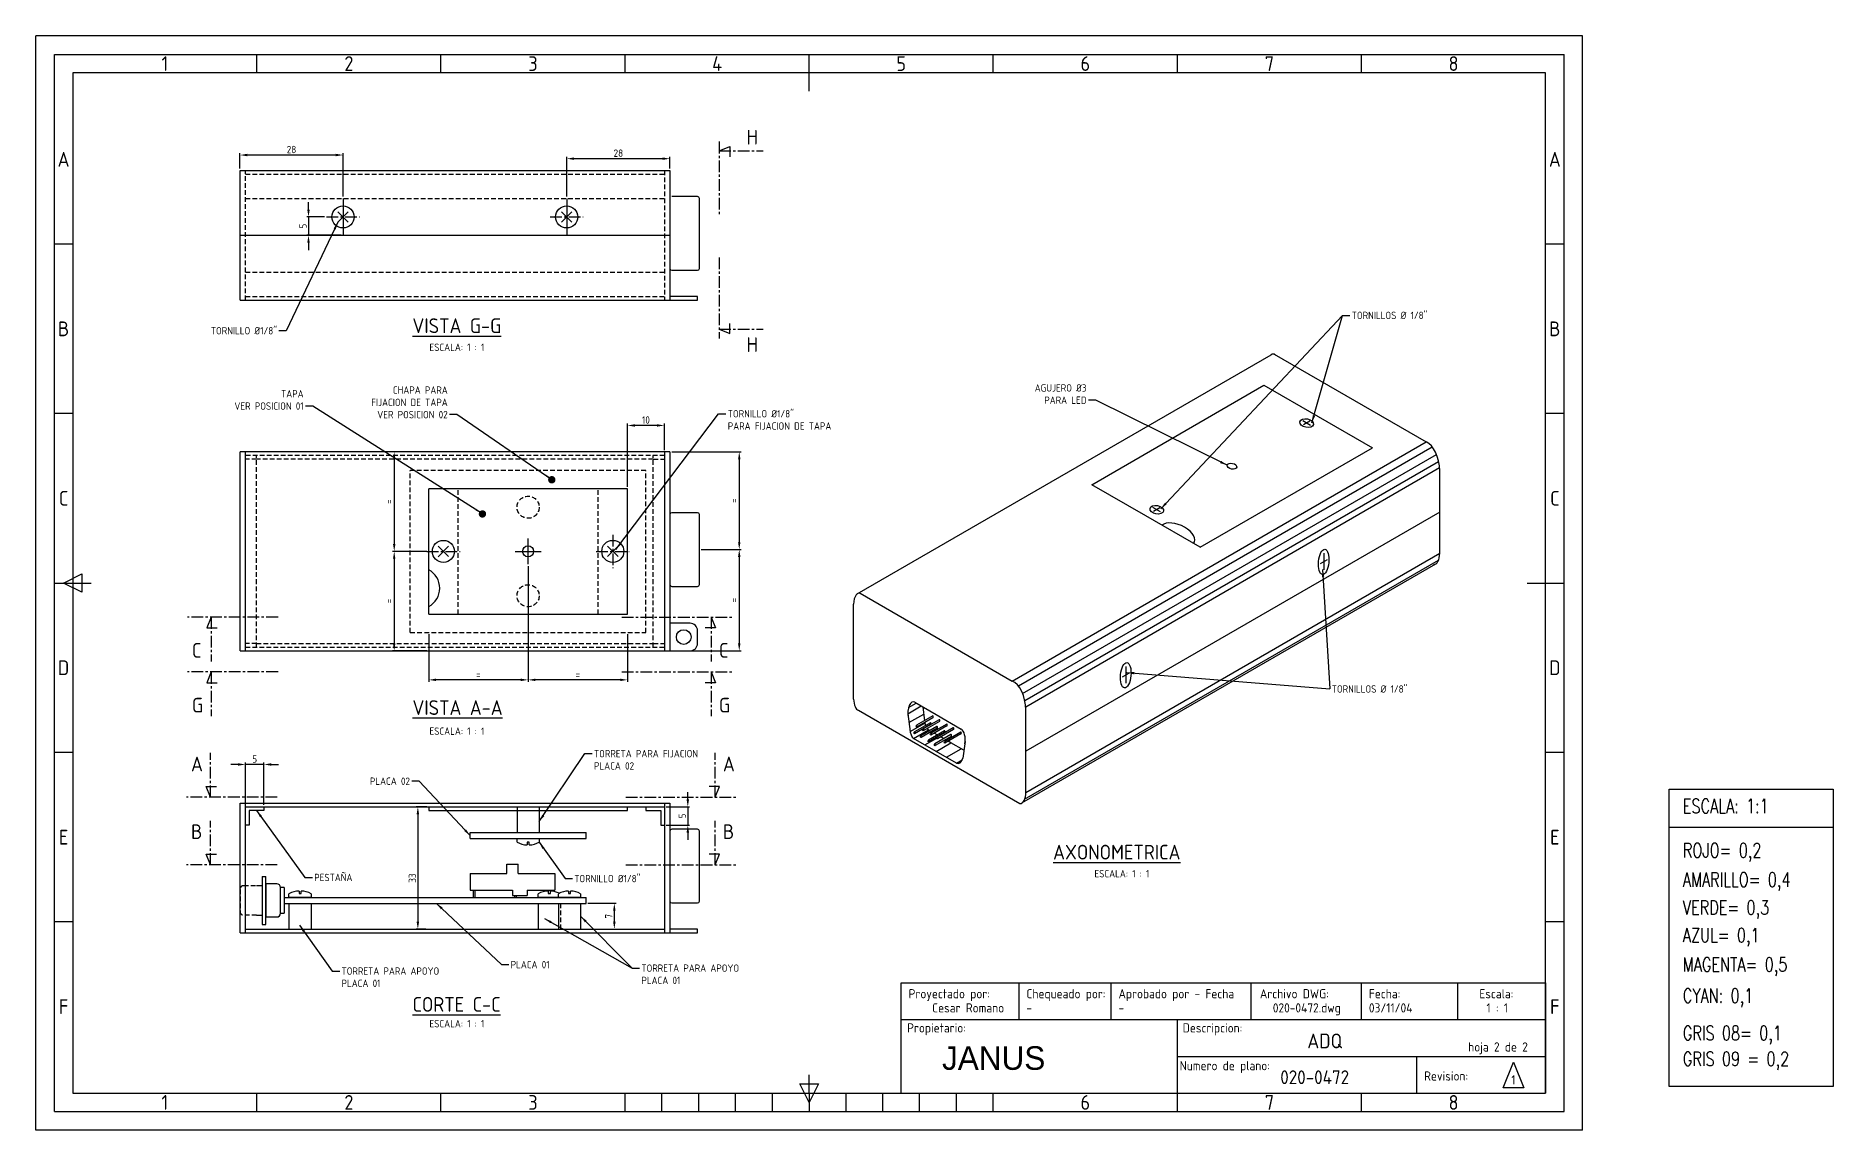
# Model space of a CAD drawing. Header units: millimetres. Extents: x 896 to 1804, y -11 to 286.
# Drawn here: x 1316.4 to 1804.4, y -11.4 to 285.6 of the extents above; entities that cross this region are included whole.
import ezdxf
from ezdxf.enums import TextEntityAlignment as Align

# ---------------------------------------------------------------- set-up
doc = ezdxf.new("R2010")
doc.units = ezdxf.units.MM
doc.header["$LTSCALE"] = 0.1
doc.linetypes.add('CENTER', pattern=[50.8, 31.75, -6.35, 6.35, -6.35])
doc.linetypes.add('DASHED', pattern=[19.05, 12.7, -6.35])
for name, color, linetype in [('1', 1, 'Continuous'), ('CAJA 010', 7, 'Continuous'), ('PLACA 025', 7, 'Continuous'), ('ROTULO', 7, 'Continuous'), ('TXT 020', 7, 'Continuous')]:
    doc.layers.add(name, color=color, linetype=linetype)
doc.styles.add('EMPRESA', font='vinet.ttf', dxfattribs={"height": 2})
doc.styles.add('ISO Proportional', font='isocp.shx', dxfattribs={"height": 2})
doc.styles.add('SIMPLEX', font='simplex')
doc.dimstyles.new('ISO-25', dxfattribs={"dimtxt": 2, "dimasz": 2, "dimexe": 0.5, "dimexo": 0.5, "dimgap": 0.5, "dimtad": 1, "dimtxsty": 'ISO Proportional', "dimcen": 3.5, "dimclrd": 5, "dimclre": 4, "dimclrt": 9, "dimadec": 0, "dimazin": 0, "dimtfac": 1, "dimtmove": 0, "dimatfit": 3, "dimfxl": 0, "dimarcsym": 0})

msp = doc.modelspace()

# ---------------------------------------------------------------- texts
at = {"color": 9, "style": 'ISO Proportional'}
for p in [(1423.243, 200.093), (1423.243, 95.877), (1603.842, 57.19), (1423.243, 16.475)]:
    msp.add_text('ESCALA: 1 : 1', height=2, dxfattribs=at).set_placement(p)
at = {"color": 9, "char_height": 2, "style": 'ISO Proportional'}
for s, insert, attachment_point in [('TORNILLOS %%C 1/8"', (1673.724, 210.741), 1), ('TORNILLO %%C1/8"', (1381.848, 204.581), 9), ('CHAPA PARA\\PFIJACION DE TAPA\\PVER POSICION 02', (1428.199, 181.801), 9), ('AGUJERO %%C3\\PPARA LED', (1601.686, 185.719), 9), ('TAPA \\PVER POSICION 01', (1389.069, 184.128), 9), ('TORNILLO %%C1/8"\\PPARA FIJACION DE TAPA', (1504.26, 184.044), 1), ('TORNILLOS %%C 1/8"', (1668.295, 109.33), 1), ('TORRETA PARA FIJACION\\PPLACA 02', (1467.92, 91.779), 1), ('PLACA 02', (1417.959, 82.295), 9), ('PESTAÑA ', (1391.94, 58.156), 1), ('TORNILLO %%C1/8"', (1462.57, 57.86), 1), ('PLACA 01', (1445.289, 34.496), 1), ('TORRETA PARA APOYO\\PPLACA 01', (1399.363, 32.754), 1), ('TORRETA PARA APOYO\\PPLACA 01', (1480.802, 33.548), 1)]:
    msp.add_mtext(s, dxfattribs=dict(at, insert=insert, attachment_point=attachment_point))
at = {"layer": '1', "color": 1, "style": 'SIMPLEX', "width": 0.75}
msp.add_text('ROJO= 0,2', height=3.84, dxfattribs=at).set_placement((1763.64, 62.61))
at = {"layer": 'ROTULO', "color": 8, "style": 'ISO Proportional'}
for s, p in [('1', (1351.372, 278.096)), ('2', (1401.372, 278.096)), ('3', (1451.372, 278.096)), ('4', (1501.372, 278.096)), ('5', (1551.372, 278.096)), ('6', (1601.372, 278.096)), ('7', (1651.372, 278.096)), ('8', (1701.372, 278.096)), ('A', (1323.872, 252.096)), ('A', (1728.872, 252.096)), ('B', (1323.872, 206.096)), ('B', (1728.872, 206.096)), ('C', (1323.872, 160.096)), ('C', (1728.872, 160.096)), ('D', (1323.872, 114.096)), ('D', (1728.872, 114.096)), ('E', (1323.872, 68.096)), ('E', (1728.872, 68.096)), ('F', (1323.872, 22.096)), ('F', (1728.872, 22.096)), ('1', (1351.372, -3.904)), ('2', (1401.372, -3.904)), ('3', (1451.372, -3.904)), ('6', (1601.372, -3.904)), ('7', (1651.372, -3.904)), ('8', (1701.372, -3.904))]:
    msp.add_text(s, height=4, dxfattribs=at).set_placement(p, align=Align.MIDDLE)
at = {"layer": 'ROTULO', "color": 6, "style": 'SIMPLEX', "width": 0.75}
for s, p in [('ESCALA: 1:1', (1763.64, 74.633)), ('MAGENTA= 0,5', (1763.64, 31.605))]:
    msp.add_text(s, height=3.84, dxfattribs=at).set_placement(p)
at = {"layer": 'ROTULO', "color": 2, "style": 'SIMPLEX', "width": 0.75}
msp.add_text('AMARILLO= 0,4', height=3.84, dxfattribs=at).set_placement((1763.64, 54.66))
at = {"layer": 'ROTULO', "color": 3, "style": 'SIMPLEX', "width": 0.75}
msp.add_text('VERDE= 0,3', height=3.84, dxfattribs=at).set_placement((1763.64, 47.107))
at = {"layer": 'ROTULO', "color": 5, "style": 'SIMPLEX', "width": 0.75}
msp.add_text('AZUL= 0,1', height=3.84, dxfattribs=at).set_placement((1763.64, 39.555))
at = {"layer": 'ROTULO', "color": 2, "style": 'ISO Proportional'}
for s, height, p in [('Proyectado por:', 2.5, (1553.372, 25.596)), ('Chequeado por:', 2.5, (1585.372, 25.596)), ('Aprobado por - Fecha', 2.5, (1610.372, 25.596)), ('Archivo DWG:', 2.5, (1648.774, 25.596)), ('Fecha:', 2.5, (1678.372, 25.596)), ('Escala:', 2.5, (1708.372, 25.596)), ('Propietario:', 2.5, (1552.984, 16.327)), ('Descripcion:', 2.5, (1627.818, 16.327)), ('ADQ', 4, (1661.651, 12.788)), ('Numero de plano:', 2.5, (1626.994, 6.067)), ('020-0472', 3.75, (1654.306, 2.925)), ('Revision:', 2.5, (1693.372, 3.268))]:
    msp.add_text(s, height=height, dxfattribs=at).set_placement(p, align=Align.MIDDLE_LEFT)
at = {"layer": 'ROTULO', "color": 4, "style": 'SIMPLEX', "width": 0.75}
msp.add_text('CYAN: 0,1', height=3.84, dxfattribs=at).set_placement((1763.64, 23.161))
at = {"layer": 'ROTULO', "color": 9}
for s, height, style, p in [('Cesar Romano', 2.5, 'ISO Proportional', (1559.775, 21.758)), ('-', 2.5, 'ISO Proportional', (1585.372, 21.758)), ('-', 2.5, 'ISO Proportional', (1610.372, 21.758)), ('020-0472.dwg', 2.5, 'ISO Proportional', (1652.281, 21.758)), ('03/11/04', 2.5, 'ISO Proportional', (1678.372, 21.758)), ('1 : 1', 2.5, 'ISO Proportional', (1710.319, 21.758)), ('JANUS', 6.4, 'EMPRESA', (1562.445, 8.14)), ('hoja 2 de 2', 2.5, 'ISO Proportional', (1705.335, 11.157))]:
    msp.add_text(s, height=height, dxfattribs=dict(at, style=style)).set_placement(p, align=Align.MIDDLE_LEFT)
at = {"layer": 'ROTULO', "color": 8, "style": 'SIMPLEX', "width": 0.75}
msp.add_text('GRIS 08= 0,1', height=3.84, dxfattribs=at).set_placement((1763.64, 13.008))
at = {"layer": 'ROTULO', "color": 9, "style": 'SIMPLEX', "width": 0.75}
msp.add_text('GRIS 09 = 0,2', height=3.84, dxfattribs=at).set_placement((1763.64, 6.025))
at = {"layer": 'TXT 020', "color": 3, "linetype": 'CENTER', "style": 'ISO Proportional'}
for s, p in [('H', (1509.344, 256.121)), ('H', (1509.344, 199.822)), ('C', (1358.741, 116.818)), ('C', (1501.866, 116.818)), ('G', (1358.741, 101.93)), ('G', (1501.866, 101.93)), ('A', (1358.492, 85.971)), ('A', (1502.944, 85.971)), ('B', (1358.492, 67.585)), ('B', (1502.944, 67.585))]:
    msp.add_text(s, height=4, dxfattribs=at).set_placement(p)
at = {"layer": 'TXT 020', "color": 6, "style": 'ISO Proportional'}
for s, p in [('%%UVISTA G-G', (1418.626, 204.936)), ('%%UVISTA A-A', (1418.626, 101.271)), ('%%UAXONOMETRICA', (1592.602, 62.033)), ('%%UCORTE C-C', (1418.626, 20.705))]:
    msp.add_text(s, height=4, dxfattribs=at).set_placement(p)
at = {"layer": 'TXT 020', "color": 2, "style": 'ISO Proportional'}
msp.add_text('1', height=2.5, dxfattribs=at).set_placement((1717.055, 2.24), align=Align.MIDDLE_LEFT)

# ---------------------------------------------------------------- blocks, each defined once
blk = doc.blocks.new('*D2')
at = {"color": 4, "lineweight": -2}
for p, q in [((1477.04, 163.18), (1477.04, 180.36)), ((1487.04, 173.18), (1487.04, 180.36))]:
    blk.add_line(p, q, dxfattribs=at)
at = {"color": 5, "lineweight": -2}
blk.add_line((1485.04, 179.86), (1479.04, 179.86), dxfattribs=at)
at = {"color": 5}
for points in [[(1479.04, 180.2), (1479.04, 179.53), (1477.04, 179.86)], [(1485.04, 180.2), (1485.04, 179.53), (1487.04, 179.86)]]:
    blk.add_solid(points, dxfattribs=at)
at = {"layer": 'Defpoints', "color": 0}
for p in [(1477.04, 179.86), (1487.04, 172.68), (1477.04, 162.68)]:
    blk.add_point(p, dxfattribs=at)
at = {"color": 9, "insert": (1482.04, 181.36), "char_height": 2, "attachment_point": 5, "style": 'ISO Proportional'}
blk.add_mtext('10', dxfattribs=at)
blk = doc.blocks.new('*D3')
at = {"color": 4, "lineweight": -2}
for p, q in [((1422.54, 172.68), (1413.17, 172.68)), ((1422.54, 145.68), (1413.17, 145.68))]:
    blk.add_line(p, q, dxfattribs=at)
at = {"color": 5, "lineweight": -2}
blk.add_line((1413.67, 170.68), (1413.67, 147.68), dxfattribs=at)
at = {"color": 5}
for points in [[(1413.34, 170.68), (1414, 170.68), (1413.67, 172.68)], [(1413.34, 147.68), (1414, 147.68), (1413.67, 145.68)]]:
    blk.add_solid(points, dxfattribs=at)
at = {"layer": 'Defpoints', "color": 0}
for p in [(1423.04, 172.68), (1413.67, 145.68), (1423.04, 145.68)]:
    blk.add_point(p, dxfattribs=at)
at = {"color": 9, "insert": (1412.17, 159.18), "char_height": 2, "attachment_point": 5, "rotation": 90, "style": 'ISO Proportional'}
blk.add_mtext('=', dxfattribs=at)
blk = doc.blocks.new('*D4')
at = {"color": 4, "lineweight": -2}
for p, q in [((1489.04, 172.68), (1507.88, 172.68)), ((1497.04, 146.18), (1507.88, 146.18))]:
    blk.add_line(p, q, dxfattribs=at)
at = {"color": 5, "lineweight": -2}
blk.add_line((1507.38, 170.68), (1507.38, 148.18), dxfattribs=at)
at = {"color": 5}
for points in [[(1507.05, 170.68), (1507.71, 170.68), (1507.38, 172.68)], [(1507.05, 148.18), (1507.71, 148.18), (1507.38, 146.18)]]:
    blk.add_solid(points, dxfattribs=at)
at = {"layer": 'Defpoints', "color": 0}
for p in [(1488.54, 172.68), (1496.54, 146.18), (1507.38, 146.18)]:
    blk.add_point(p, dxfattribs=at)
at = {"color": 9, "insert": (1505.88, 159.43), "char_height": 2, "attachment_point": 5, "rotation": 90, "style": 'ISO Proportional'}
blk.add_mtext('=', dxfattribs=at)
blk = doc.blocks.new('*D5')
at = {"color": 4, "lineweight": -2}
for p, q in [((1497.54, 146.18), (1507.88, 146.18)), ((1489.04, 118.68), (1507.88, 118.68))]:
    blk.add_line(p, q, dxfattribs=at)
at = {"color": 5, "lineweight": -2}
blk.add_line((1507.38, 144.18), (1507.38, 120.68), dxfattribs=at)
at = {"color": 5}
for points in [[(1507.05, 144.18), (1507.71, 144.18), (1507.38, 146.18)], [(1507.05, 120.68), (1507.71, 120.68), (1507.38, 118.68)]]:
    blk.add_solid(points, dxfattribs=at)
at = {"layer": 'Defpoints', "color": 0}
for p in [(1497.04, 146.18), (1488.54, 118.68), (1507.38, 118.68)]:
    blk.add_point(p, dxfattribs=at)
at = {"color": 9, "insert": (1505.88, 132.43), "char_height": 2, "attachment_point": 5, "rotation": 90, "style": 'ISO Proportional'}
blk.add_mtext('=', dxfattribs=at)
blk = doc.blocks.new('*D6')
at = {"color": 4, "lineweight": -2}
for p, q in [((1450.04, 141.68), (1450.04, 110.3)), ((1477.04, 123.18), (1477.04, 110.3))]:
    blk.add_line(p, q, dxfattribs=at)
at = {"color": 5, "lineweight": -2}
blk.add_line((1475.04, 110.8), (1452.04, 110.8), dxfattribs=at)
at = {"color": 5}
for points in [[(1452.04, 111.14), (1452.04, 110.47), (1450.04, 110.8)], [(1475.04, 111.14), (1475.04, 110.47), (1477.04, 110.8)]]:
    blk.add_solid(points, dxfattribs=at)
at = {"layer": 'Defpoints', "color": 0}
for p in [(1450.04, 142.18), (1477.04, 123.68), (1450.04, 110.8)]:
    blk.add_point(p, dxfattribs=at)
at = {"color": 9, "insert": (1463.54, 112.3), "char_height": 2, "attachment_point": 5, "style": 'ISO Proportional'}
blk.add_mtext('=', dxfattribs=at)
blk = doc.blocks.new('*D7')
at = {"color": 4, "lineweight": -2}
for p, q in [((1450.04, 141.18), (1450.04, 110.3)), ((1423.04, 123.18), (1423.04, 110.3))]:
    blk.add_line(p, q, dxfattribs=at)
at = {"color": 5, "lineweight": -2}
blk.add_line((1448.04, 110.8), (1425.04, 110.8), dxfattribs=at)
at = {"color": 5}
for points in [[(1425.04, 111.14), (1425.04, 110.47), (1423.04, 110.8)], [(1448.04, 111.14), (1448.04, 110.47), (1450.04, 110.8)]]:
    blk.add_solid(points, dxfattribs=at)
at = {"layer": 'Defpoints', "color": 0}
for p in [(1450.04, 141.68), (1423.04, 123.68), (1423.04, 110.8)]:
    blk.add_point(p, dxfattribs=at)
at = {"color": 9, "insert": (1436.54, 112.3), "char_height": 2, "attachment_point": 5, "style": 'ISO Proportional'}
blk.add_mtext('=', dxfattribs=at)
blk = doc.blocks.new('*D8')
at = {"color": 4, "lineweight": -2}
for p, q in [((1373.29, 76.84), (1373.29, 88.34)), ((1378.29, 76.84), (1378.29, 88.34))]:
    blk.add_line(p, q, dxfattribs=at)
at = {"color": 5, "lineweight": -2}
for p, q in [((1371.29, 87.84), (1369.29, 87.84)), ((1378.29, 87.84), (1373.29, 87.84)), ((1380.29, 87.84), (1382.29, 87.84))]:
    blk.add_line(p, q, dxfattribs=at)
at = {"color": 5}
for points in [[(1371.29, 88.17), (1371.29, 87.5), (1373.29, 87.84)], [(1380.29, 88.17), (1380.29, 87.5), (1378.29, 87.84)]]:
    blk.add_solid(points, dxfattribs=at)
at = {"layer": 'Defpoints', "color": 0}
for p in [(1373.29, 87.84), (1373.29, 76.34), (1378.29, 76.34)]:
    blk.add_point(p, dxfattribs=at)
at = {"color": 9, "insert": (1375.79, 89.34), "char_height": 2, "attachment_point": 5, "style": 'ISO Proportional'}
blk.add_mtext('5', dxfattribs=at)
blk = doc.blocks.new('*D9')
at = {"color": 4, "lineweight": -2}
for p, q in [((1466.29, 50.14), (1473.95, 50.14)), ((1464.79, 43.14), (1473.95, 43.14))]:
    blk.add_line(p, q, dxfattribs=at)
at = {"color": 5, "lineweight": -2}
blk.add_line((1473.45, 48.14), (1473.45, 45.14), dxfattribs=at)
at = {"color": 5}
for points in [[(1473.12, 48.14), (1473.79, 48.14), (1473.45, 50.14)], [(1473.12, 45.14), (1473.79, 45.14), (1473.45, 43.14)]]:
    blk.add_solid(points, dxfattribs=at)
at = {"layer": 'Defpoints', "color": 0}
for p in [(1465.79, 50.14), (1464.29, 43.14), (1473.45, 43.14)]:
    blk.add_point(p, dxfattribs=at)
at = {"color": 9, "insert": (1471.95, 46.64), "char_height": 2, "attachment_point": 5, "rotation": 90, "style": 'ISO Proportional'}
blk.add_mtext('7', dxfattribs=at)
blk = doc.blocks.new('*D10')
at = {"color": 5, "lineweight": -2}
for p, q in [((1493.4, 78.34), (1493.4, 80.34)), ((1493.4, 76.34), (1493.4, 71.34)), ((1493.4, 69.34), (1493.4, 67.34))]:
    blk.add_line(p, q, dxfattribs=at)
at = {"color": 4, "lineweight": -2}
for p, q in [((1487.54, 76.34), (1493.9, 76.34)), ((1487.54, 71.34), (1493.9, 71.34))]:
    blk.add_line(p, q, dxfattribs=at)
at = {"color": 5}
for points in [[(1493.07, 78.34), (1493.74, 78.34), (1493.4, 76.34)], [(1493.07, 69.34), (1493.74, 69.34), (1493.4, 71.34)]]:
    blk.add_solid(points, dxfattribs=at)
at = {"layer": 'Defpoints', "color": 0}
for p in [(1487.04, 76.34), (1487.04, 71.34), (1493.4, 71.34)]:
    blk.add_point(p, dxfattribs=at)
at = {"color": 9, "insert": (1491.9, 73.84), "char_height": 2, "attachment_point": 5, "rotation": 90, "style": 'ISO Proportional'}
blk.add_mtext('5', dxfattribs=at)
blk = doc.blocks.new('*D12')
at = {"color": 4, "lineweight": -2}
for p, q in [((1422.54, 76.34), (1419.6, 76.34)), ((1422.23, 43.14), (1419.6, 43.14))]:
    blk.add_line(p, q, dxfattribs=at)
at = {"color": 5, "lineweight": -2}
blk.add_line((1420.1, 74.34), (1420.1, 45.14), dxfattribs=at)
at = {"color": 5}
for points in [[(1419.76, 74.34), (1420.43, 74.34), (1420.1, 76.34)], [(1419.76, 45.14), (1420.43, 45.14), (1420.1, 43.14)]]:
    blk.add_solid(points, dxfattribs=at)
at = {"layer": 'Defpoints', "color": 0}
for p in [(1423.04, 76.34), (1420.1, 43.14), (1422.73, 43.14)]:
    blk.add_point(p, dxfattribs=at)
at = {"color": 9, "insert": (1418.6, 56.99), "char_height": 2, "attachment_point": 5, "rotation": 90, "style": 'ISO Proportional'}
blk.add_mtext('33', dxfattribs=at)
blk = doc.blocks.new('*D13')
at = {"color": 4, "lineweight": -2}
for p, q in [((1422.54, 145.68), (1413.17, 145.68)), ((1422.54, 118.68), (1413.17, 118.68))]:
    blk.add_line(p, q, dxfattribs=at)
at = {"color": 5, "lineweight": -2}
blk.add_line((1413.67, 143.68), (1413.67, 120.68), dxfattribs=at)
at = {"color": 5}
for points in [[(1413.34, 143.68), (1414, 143.68), (1413.67, 145.68)], [(1413.34, 120.68), (1414, 120.68), (1413.67, 118.68)]]:
    blk.add_solid(points, dxfattribs=at)
at = {"layer": 'Defpoints', "color": 0}
for p in [(1423.04, 145.68), (1413.67, 118.68), (1423.04, 118.68)]:
    blk.add_point(p, dxfattribs=at)
at = {"color": 9, "insert": (1412.17, 132.18), "char_height": 2, "attachment_point": 5, "rotation": 90, "style": 'ISO Proportional'}
blk.add_mtext('=', dxfattribs=at)
blk = doc.blocks.new('*D82')
at = {"color": 4, "lineweight": -2}
for p, q in [((1460.54, 241.98), (1460.54, 252.78)), ((1488.54, 249.58), (1488.54, 252.78))]:
    blk.add_line(p, q, dxfattribs=at)
at = {"color": 5, "lineweight": -2}
blk.add_line((1486.54, 252.28), (1462.54, 252.28), dxfattribs=at)
at = {"color": 5}
for points in [[(1462.54, 252.62), (1462.54, 251.95), (1460.54, 252.28)], [(1486.54, 252.62), (1486.54, 251.95), (1488.54, 252.28)]]:
    blk.add_solid(points, dxfattribs=at)
at = {"layer": 'Defpoints', "color": 0}
for p in [(1460.54, 252.28), (1488.54, 249.08), (1460.54, 241.48)]:
    blk.add_point(p, dxfattribs=at)
at = {"color": 9, "insert": (1474.54, 253.78), "char_height": 2, "attachment_point": 5, "style": 'ISO Proportional'}
blk.add_mtext('28', dxfattribs=at)
blk = doc.blocks.new('*D83')
at = {"color": 4, "lineweight": -2}
for p, q in [((1371.79, 249.58), (1371.79, 253.77)), ((1399.79, 241.98), (1399.79, 253.77))]:
    blk.add_line(p, q, dxfattribs=at)
at = {"color": 5, "lineweight": -2}
blk.add_line((1397.79, 253.27), (1373.79, 253.27), dxfattribs=at)
at = {"color": 5}
for points in [[(1373.79, 253.61), (1373.79, 252.94), (1371.79, 253.27)], [(1397.79, 253.61), (1397.79, 252.94), (1399.79, 253.27)]]:
    blk.add_solid(points, dxfattribs=at)
at = {"layer": 'Defpoints', "color": 0}
for p in [(1371.79, 253.27), (1371.79, 249.08), (1399.79, 241.48)]:
    blk.add_point(p, dxfattribs=at)
at = {"color": 9, "insert": (1385.79, 254.77), "char_height": 2, "attachment_point": 5, "style": 'ISO Proportional'}
blk.add_mtext('28', dxfattribs=at)
blk = doc.blocks.new('*D84')
at = {"color": 5, "lineweight": -2}
for p, q in [((1390.4, 238.48), (1390.4, 240.48)), ((1390.4, 236.48), (1390.4, 231.48)), ((1390.4, 229.48), (1390.4, 227.48))]:
    blk.add_line(p, q, dxfattribs=at)
at = {"color": 4, "lineweight": -2}
for p, q in [((1394.77, 236.48), (1389.9, 236.48)), ((1399.29, 231.48), (1389.9, 231.48))]:
    blk.add_line(p, q, dxfattribs=at)
at = {"color": 5}
for points in [[(1390.06, 238.48), (1390.73, 238.48), (1390.4, 236.48)], [(1390.06, 229.48), (1390.73, 229.48), (1390.4, 231.48)]]:
    blk.add_solid(points, dxfattribs=at)
at = {"layer": 'Defpoints', "color": 0}
for p in [(1395.27, 236.48), (1390.4, 231.48), (1399.79, 231.48)]:
    blk.add_point(p, dxfattribs=at)
at = {"color": 9, "insert": (1388.9, 233.98), "char_height": 2, "attachment_point": 5, "rotation": 90, "style": 'ISO Proportional'}
blk.add_mtext('5', dxfattribs=at)

# ---------------------------------------------------------------- dimensions: what is measured, and where the dimension line sits
for base, p1, p2, picture, middle in [((1371.793414765, 253.274006983), (1399.788414765, 241.478951407), (1371.793414765, 249.078951407), '*D83', (1385.790914765, 254.774203834)), ((1460.538414765, 252.282882897), (1488.543414765, 249.078951407), (1460.538414765, 241.478951407), '*D82', (1474.540914765, 253.783079747)), ((1477.043, 179.862), (1487.043, 172.677), (1477.043, 162.677), '*D2', (1482.043, 181.362)), ((1373.293, 87.838), (1378.293, 76.335), (1373.293, 76.335), '*D8', (1375.793, 89.338))]:
    dim = msp.add_linear_dim(base=base, p1=p1, p2=p2, dimstyle='ISO-25')
    dim.commit()
    dim.dimension.update_dxf_attribs({"geometry": picture, "text_midpoint": middle})
for base, p1, p2, picture, middle in [((1390.396, 231.479), (1395.266, 236.479), (1399.788, 231.479), '*D84', (1388.896, 233.979)), ((1493.403, 71.335), (1487.043, 76.335), (1487.043, 71.335), '*D10', (1491.903, 73.835)), ((1473.453, 43.135), (1465.793, 50.135), (1464.293, 43.135), '*D9', (1471.953, 46.635))]:
    dim = msp.add_linear_dim(base=base, p1=p1, p2=p2, angle=90, dimstyle='ISO-25')
    dim.commit()
    dim.dimension.update_dxf_attribs({"geometry": picture, "text_midpoint": middle})
for base, p1, p2, picture, middle in [((1413.67, 145.677), (1423.043, 172.677), (1423.043, 145.677), '*D3', (1412.17, 159.177)), ((1507.38, 146.177), (1488.543, 172.677), (1496.543, 146.177), '*D4', (1505.88, 159.427)), ((1413.67, 118.678), (1423.043, 145.678), (1423.043, 118.678), '*D13', (1412.17, 132.178)), ((1507.38, 118.677), (1497.043, 146.177), (1488.543, 118.677), '*D5', (1505.88, 132.427))]:
    dim = msp.add_linear_dim(base=base, p1=p1, p2=p2, angle=90, text='=', dimstyle='ISO-25')
    dim.commit()
    dim.dimension.update_dxf_attribs({"geometry": picture, "text_midpoint": middle})
for base, p1, p2, picture, middle in [((1423.043, 110.802), (1450.043, 141.677), (1423.043, 123.677), '*D7', (1436.543, 112.302)), ((1450.043, 110.802), (1477.043, 123.677), (1450.043, 142.177), '*D6', (1463.543, 112.302))]:
    dim = msp.add_linear_dim(base=base, p1=p1, p2=p2, text='=', dimstyle='ISO-25')
    dim.commit()
    dim.dimension.update_dxf_attribs({"geometry": picture, "text_midpoint": middle})
dim = msp.add_linear_dim(base=(1420.097, 43.135), p1=(1423.043, 76.335), p2=(1422.733, 43.135), angle=90, text='33', dimstyle='ISO-25')
dim.commit()
dim.dimension.update_dxf_attribs({"geometry": '*D12', "text_midpoint": (1420.097, 56.995), "dimtype": 160})

# ---------------------------------------------------------------- linework, layer by layer
for p, q in [((1399.788, 241.479), (1399.788, 231.479)), ((1460.538, 241.479), (1460.538, 231.479)), ((1664.597, 182.289), (1664.597, 182.289))]:
    msp.add_line(p, q)
at = {"color": 9}
for p, q in [((1496.043, 241.979), (1489.043, 241.979)), ((1496.543, 222.479), (1496.543, 241.479)), ((1489.043, 221.979), (1496.043, 221.979)), ((1496.043, 156.177), (1489.043, 156.177)), ((1496.543, 136.677), (1496.543, 155.677)), ((1489.043, 136.177), (1496.043, 136.177)), ((1496.043, 70.235), (1489.043, 70.235)), ((1496.543, 50.735), (1496.543, 69.735)), ((1489.043, 50.235), (1496.043, 50.235))]:
    msp.add_line(p, q, dxfattribs=at)
at = {"linetype": 'CENTER'}
for p, q in [((1395.266, 236.479), (1404.266, 236.479)), ((1456.016, 236.479), (1465.016, 236.479)), ((1473.026, 150.155), (1473.082, 141.155)), ((1422.543, 145.678), (1431.543, 145.678)), ((1468.52, 145.655), (1477.52, 145.655))]:
    msp.add_line(p, q, dxfattribs=at)
at = {"color": 1}
for p, q in [((1398.352, 237.892), (1401.181, 235.064)), ((1401.182, 237.891), (1398.372, 235.044)), ((1459.102, 237.892), (1461.931, 235.064)), ((1461.932, 237.891), (1459.122, 235.044)), ((1425.629, 147.091), (1428.458, 144.263)), ((1428.459, 147.089), (1425.649, 144.243)), ((1471.629, 147.091), (1474.458, 144.263)), ((1471.631, 144.261), (1474.477, 147.071))]:
    msp.add_line(p, q, dxfattribs=at)
at = {"color": 4}
for p, q in [((1450.043, 142.177), (1450.043, 149.177)), ((1446.543, 145.677), (1453.543, 145.677))]:
    msp.add_line(p, q, dxfattribs=at)
at = {"color": 9}
for centre in [(1399.766, 236.478), (1460.516, 236.478), (1427.043, 145.677), (1473.043, 145.677)]:
    msp.add_circle(centre, 3, dxfattribs=at)
for centre, start, end in [((1496.043, 241.479), 0, 90), ((1489.043, 222.479), 180, 270), ((1496.043, 222.479), 270, 0), ((1489.043, 155.677), 90, 180), ((1496.043, 155.677), 0, 90), ((1489.043, 136.677), 180, 270), ((1496.043, 136.677), 270, 0), ((1489.043, 69.735), 90, 180), ((1496.043, 69.735), 0, 90), ((1489.043, 50.735), 180, 270), ((1496.043, 50.735), 270, 0)]:
    msp.add_arc(centre, 0.5, start, end, dxfattribs=at)
at = {"layer": '1'}
for p, q in [((1759.971, 0.417), (1759.971, 81.111)), ((1759.971, 81.111), (1804.436, 81.111)), ((1804.436, 81.111), (1804.436, 0.417)), ((1759.971, 70.857), (1804.436, 70.857)), ((1804.436, 0.417), (1759.971, 0.417))]:
    msp.add_line(p, q, dxfattribs=at)
at = {"layer": 'CAJA 010', "color": 8}
for p, q in [((1539.409, 134.167), (1651.812, 199.063)), ((1581.491, 110.479), (1693.894, 175.375)), ((1583.191, 109.154), (1695.594, 174.05)), ((1584.347, 107.114), (1696.75, 172.01)), ((1584.923, 105.195), (1697.326, 170.091)), ((1585.164, 103.516), (1697.567, 168.412)), ((1584.145, 77.387), (1696.548, 142.283)), ((1584.891, 78.422), (1697.294, 143.317)), ((1585.204, 80.255), (1697.607, 145.151)), ((1553.174, 101.615), (1556.822, 103.721)), ((1553.355, 103.285), (1555.466, 104.504)), ((1553.467, 99.192), (1557.482, 101.51)), ((1553.76, 96.769), (1557.775, 99.087)), ((1559.302, 99.169), (1554.946, 96.654)), ((1559.339, 98.68), (1554.983, 96.165)), ((1559.914, 101.005), (1555.559, 98.49)), ((1559.951, 100.516), (1555.596, 98.001)), ((1561.071, 98.147), (1556.716, 95.632)), ((1561.108, 97.658), (1556.753, 95.143)), ((1561.684, 99.983), (1557.328, 97.468)), ((1561.721, 99.494), (1557.365, 96.98)), ((1563.726, 98.804), (1559.37, 96.289)), ((1563.763, 98.315), (1559.407, 95.801)), ((1565.495, 97.782), (1561.14, 95.268)), ((1554.745, 94.92), (1558.775, 97.229)), ((1557.8, 93.157), (1561.015, 95.013)), ((1563.113, 96.968), (1558.758, 94.453)), ((1563.15, 96.479), (1558.795, 93.964)), ((1564.883, 95.946), (1560.527, 93.432)), ((1564.92, 95.457), (1560.564, 92.943)), ((1560.854, 91.393), (1564.869, 93.711)), ((1565.532, 97.294), (1561.177, 94.779)), ((1567.537, 96.603), (1563.182, 94.089)), ((1567.574, 96.115), (1563.219, 93.6)), ((1563.698, 94.387), (1563.382, 94.57)), ((1563.623, 89.795), (1567.638, 92.113)), ((1566.392, 88.196), (1567.915, 89.075))]:
    msp.add_line(p, q, dxfattribs=at)
at = {"layer": 'CAJA 010', "color": 2}
for p, q in [((1652.621, 199.204), (1693.894, 175.375)), ((1603.109, 163.789), (1649.875, 190.789)), ((1649.875, 190.789), (1679.319, 173.789)), ((1662.528, 179.881), (1660.426, 181.095)), ((1662.342, 180.987), (1660.612, 179.988)), ((1632.554, 146.789), (1679.319, 173.789)), ((1697.607, 145.151), (1697.607, 167.582)), ((1617.832, 155.289), (1603.109, 163.789)), ((1697.607, 156.366), (1585.204, 91.471)), ((1621.825, 156.381), (1619.723, 157.595)), ((1621.639, 157.487), (1619.909, 156.488)), ((1632.554, 146.789), (1617.832, 155.289)), ((1667.067, 143.376), (1665.145, 142.266)), ((1666.1, 145.217), (1666.1, 140.64)), ((1540.218, 134.308), (1581.491, 110.479)), ((1538.439, 105.54), (1538.439, 131.36)), ((1613.314, 112.626), (1611.392, 111.516)), ((1612.347, 114.467), (1612.347, 109.89)), ((1539.789, 102.556), (1583.598, 77.262)), ((1555.067, 104.734), (1560.854, 101.393)), ((1585.204, 80.255), (1585.204, 102.687)), ((1553.174, 101.615), (1553.76, 96.769)), ((1560.854, 101.393), (1567.678, 97.454)), ((1560.854, 91.393), (1554.745, 94.92)), ((1568.722, 94.085), (1568.082, 89.523)), ((1566.392, 88.196), (1560.854, 91.393))]:
    msp.add_line(p, q, dxfattribs=at)
at = {"layer": 'CAJA 010', "color": 9}
for p, q in [((1557.244, 103.478), (1557.698, 99.725)), ((1557.755, 99.248), (1557.775, 99.087)), ((1559.129, 97.025), (1558.76, 97.238)), ((1559.887, 96.588), (1559.571, 96.77)), ((1561.171, 95.847), (1560.329, 96.333)), ((1561.657, 95.566), (1561.613, 95.591)), ((1562.94, 94.825), (1562.098, 95.311)), ((1564.869, 93.711), (1564.14, 94.132)), ((1568.385, 91.681), (1564.869, 93.711))]:
    msp.add_line(p, q, dxfattribs=at)
at = {"layer": 'CAJA 010', "color": 9, "linetype": 'DASHED'}
for p, q in [((1447.043, 76.335), (1447.043, 75.335)), ((1453.043, 76.335), (1453.043, 75.335)), ((1458.793, 50.135), (1458.793, 43.135))]:
    msp.add_line(p, q, dxfattribs=at)
at = {"layer": 'CAJA 010', "color": 2}
for centre, major_axis, ratio, start_param, end_param in [((1652.342, 196.256), (0, -3), 0.5, 2.7667076, 3.5025727), ((1693.408, 168.084), (-0.587, 7.45), 0.5582235, 4.6010798, 6.0270635), ((1626.366, 150.217), (-4.604, 2.04), 0.5335414, 2.9898707, 6.0393559), ((1696.107, 145.151), (0, -3), 0.5, 6.2124235, 7.8539816), ((1539.939, 131.36), (0, -3), 0.5, 2.7667076, 4.712389), ((1581.006, 103.188), (-0.587, 7.45), 0.5582235, 4.6010798, 6.0270635), ((1539.939, 105.54), (0, -3), 0.5, 4.712389, 6.1830263), ((1554.67, 101.841), (0, -3), 0.5, 2.8476181, 5.1110345), ((1555.169, 97.798), (0, -3), 0.5, 4.8363343, 6.0075181), ((1567.243, 94.582), (0, -3), 0.5, 1.1896989, 2.8734974), ((1566.8, 91.083), (0, -3), 0.5, 5.9967827, 7.3071232), ((1583.704, 80.255), (0, -3), 0.5, 6.2124235, 7.8539816)]:
    msp.add_ellipse(centre, major_axis=major_axis, ratio=ratio, start_param=start_param, end_param=end_param, dxfattribs=at)
for centre, major_axis, ratio in [((1661.477, 180.488), (1.836, -0.371), 0.6143837), ((1641.214, 168.789), (1.285, -0.26), 0.6143837), ((1620.774, 156.988), (1.836, -0.371), 0.6143837), ((1666.091, 142.805), (-0.33, -3.44), 0.4084945), ((1612.338, 112.055), (-0.33, -3.44), 0.4084945)]:
    msp.add_ellipse(centre, major_axis=major_axis, ratio=ratio, dxfattribs=at)
at = {"layer": 'CAJA 010'}
msp.add_ellipse((1558.685, 104.159), major_axis=(0, -3), ratio=0.5, start_param=4.9374688, end_param=5.1110345, dxfattribs=at)
at = {"layer": 'CAJA 010', "color": 8}
for centre in [(1555.559, 98.24), (1554.983, 96.415), (1556.716, 95.382), (1557.328, 97.218), (1558.758, 94.203), (1559.37, 96.039), (1560.527, 93.182), (1561.14, 95.018), (1563.182, 93.839)]:
    msp.add_ellipse(centre, major_axis=(0, -0.25), ratio=0.5, dxfattribs=at)
at = {"layer": 'CAJA 010', "color": 9}
for start_param, end_param in [(4.8363343, 4.8433438), (5.0072883, 5.3247152), (5.5039608, 5.5227014), (5.7253331, 6.0075181)]:
    msp.add_ellipse((1559.184, 100.116), major_axis=(0, -3), ratio=0.5, start_param=start_param, end_param=end_param, dxfattribs=at)
at = {"layer": 'CAJA 010', "color": 8}
for centre in [(1559.339, 98.93), (1559.951, 100.766), (1561.108, 97.908), (1561.721, 99.744), (1563.763, 98.565), (1565.532, 97.544), (1563.15, 96.729), (1564.92, 95.707), (1567.574, 96.365)]:
    msp.add_ellipse(centre, major_axis=(0, -0.25), ratio=0.5, start_param=0, end_param=3.4422835, dxfattribs=at)
at = {"layer": 'PLACA 025', "color": 2}
for p, q in [((1371.793, 213.879), (1371.793, 249.079)), ((1371.793, 249.079), (1488.543, 249.079)), ((1488.543, 249.079), (1488.543, 213.879)), ((1371.793, 231.479), (1488.543, 231.479)), ((1371.793, 213.879), (1488.543, 213.879)), ((1371.793, 118.677), (1371.793, 172.677)), ((1488.543, 172.677), (1371.793, 172.677)), ((1373.293, 118.677), (1373.293, 172.677)), ((1487.043, 172.677), (1487.043, 118.677)), ((1488.543, 172.677), (1488.543, 118.677)), ((1423.043, 128.677), (1423.043, 162.677)), ((1477.043, 162.677), (1423.043, 162.677)), ((1477.043, 128.677), (1477.043, 162.677)), ((1423.043, 128.677), (1477.043, 128.677)), ((1371.793, 118.677), (1488.543, 118.677)), ((1371.793, 42.135), (1371.793, 77.335)), ((1371.793, 77.335), (1488.543, 77.335)), ((1373.293, 42.135), (1373.293, 77.335)), ((1373.293, 76.335), (1487.043, 76.335)), ((1423.043, 76.335), (1423.043, 75.335)), ((1423.043, 75.335), (1477.043, 75.335)), ((1447.043, 75.335), (1447.043, 69.335)), ((1453.043, 75.335), (1453.043, 69.335)), ((1477.043, 75.335), (1477.043, 76.335)), ((1487.043, 77.335), (1487.043, 42.135)), ((1488.543, 77.335), (1488.543, 42.135)), ((1447.043, 69.335), (1453.043, 69.335)), ((1385.093, 50.135), (1385.093, 43.135)), ((1385.093, 50.135), (1391.093, 50.135)), ((1391.093, 50.135), (1391.093, 43.135)), ((1452.793, 50.135), (1452.793, 43.135)), ((1452.793, 50.135), (1464.293, 50.135)), ((1458.293, 50.135), (1458.293, 43.135)), ((1464.293, 50.135), (1464.293, 43.135)), ((1371.793, 42.135), (1488.543, 42.135)), ((1373.293, 43.135), (1487.043, 43.135))]:
    msp.add_line(p, q, dxfattribs=at)
at = {"layer": 'PLACA 025', "color": 9, "linetype": 'DASHED'}
for p, q in [((1373.293, 213.879), (1373.293, 249.079)), ((1487.043, 249.079), (1487.043, 213.879)), ((1373.293, 248.079), (1487.043, 248.079)), ((1373.293, 241.479), (1487.043, 241.479)), ((1373.293, 221.479), (1487.043, 221.479)), ((1373.293, 214.879), (1487.043, 214.879)), ((1487.043, 171.677), (1373.293, 171.677)), ((1376.293, 119.677), (1376.293, 171.677)), ((1484.043, 119.677), (1484.043, 171.677)), ((1376.293, 170.677), (1373.293, 170.677)), ((1484.043, 170.677), (1376.293, 170.677)), ((1482.043, 167.677), (1418.043, 167.677)), ((1418.043, 123.677), (1418.043, 167.677)), ((1482.043, 123.677), (1482.043, 167.677)), ((1484.043, 170.677), (1487.043, 170.677)), ((1431.043, 128.677), (1431.043, 162.677)), ((1469.043, 128.677), (1469.043, 162.677)), ((1418.043, 123.677), (1482.043, 123.677)), ((1376.293, 120.677), (1373.293, 120.677)), ((1373.293, 119.677), (1487.043, 119.677)), ((1376.293, 120.677), (1484.043, 120.677)), ((1484.043, 120.677), (1487.043, 120.677))]:
    msp.add_line(p, q, dxfattribs=at)
at = {"layer": 'PLACA 025', "color": 9}
for p, q in [((1374.293, 75.335), (1374.293, 71.335)), ((1378.293, 75.335), (1374.293, 75.335)), ((1378.293, 76.335), (1378.293, 75.335)), ((1482.043, 76.335), (1482.043, 75.335)), ((1482.043, 75.335), (1486.043, 75.335)), ((1486.043, 75.335), (1486.043, 71.335)), ((1374.293, 71.335), (1373.293, 71.335)), ((1486.043, 71.335), (1487.043, 71.335))]:
    msp.add_line(p, q, dxfattribs=at)
at = {"layer": 'PLACA 025', "color": 8}
for p, q in [((1434.293, 69.335), (1447.043, 69.335)), ((1434.293, 67.735), (1434.293, 69.335)), ((1453.043, 69.335), (1465.793, 69.335)), ((1465.793, 67.735), (1465.793, 69.335)), ((1434.293, 67.735), (1465.793, 67.735)), ((1444.293, 60.735), (1447.293, 60.735)), ((1444.293, 58.235), (1444.293, 60.735)), ((1447.293, 58.235), (1447.293, 60.735)), ((1376.293, 54.935), (1377.793, 54.935)), ((1377.793, 57.435), (1377.793, 44.435)), ((1377.793, 57.435), (1378.793, 57.435)), ((1378.793, 44.435), (1378.793, 57.435)), ((1383.793, 54.435), (1382.793, 54.435)), ((1383.793, 54.435), (1383.793, 47.435)), ((1434.293, 58.235), (1434.293, 53.735)), ((1434.293, 58.235), (1444.293, 58.235)), ((1434.293, 53.735), (1445.793, 53.735)), ((1445.793, 53.735), (1445.793, 52.235)), ((1447.293, 58.235), (1457.293, 58.235)), ((1449.793, 53.735), (1449.793, 52.235)), ((1449.793, 53.735), (1457.293, 53.735)), ((1457.293, 58.235), (1457.293, 53.735)), ((1383.793, 51.735), (1383.793, 50.135)), ((1383.793, 51.735), (1465.793, 51.735)), ((1383.793, 50.135), (1385.093, 50.135)), ((1391.093, 50.135), (1452.793, 50.135)), ((1445.793, 52.235), (1449.793, 52.235)), ((1464.293, 50.135), (1465.793, 50.135)), ((1465.793, 50.135), (1465.793, 51.735)), ((1376.293, 46.935), (1377.793, 46.935)), ((1377.793, 44.435), (1378.793, 44.435)), ((1382.793, 47.435), (1383.793, 47.435))]:
    msp.add_line(p, q, dxfattribs=at)
at = {"layer": 'PLACA 025', "color": 8, "linetype": 'DASHED'}
msp.add_line((1371.793, 53.935), (1371.793, 47.935), dxfattribs=at)
at = {"layer": 'PLACA 025', "color": 2}
for points in [[(1488.543, 213.879), (1496.043, 213.879), (1496.043, 214.879), (1488.543, 214.879)], [(1488.543, 42.135), (1496.043, 42.135), (1496.043, 43.135), (1488.543, 43.135)]]:
    msp.add_lwpolyline(points, close=True, dxfattribs=at)
msp.add_lwpolyline([(1488.543, 118.677), (1494.043, 118.677, 0.4142136), (1496.043, 120.677), (1496.043, 124.177, 0.4142136), (1494.043, 126.177), (1488.543, 126.177)], format="xyb", close=True, dxfattribs=at)
at = {"layer": 'PLACA 025', "color": 9}
for points in [[(1447.043, 66.735), (1447.043, 67.735), (1453.043, 67.735), (1453.043, 66.735)], [(1450.322, 65.997), (1450.322, 66.708), (1449.765, 66.708), (1449.765, 65.997)], [(1391.093, 52.735), (1391.093, 51.735), (1385.093, 51.735), (1385.093, 52.735)], [(1387.815, 53.474), (1387.815, 52.763), (1388.372, 52.763), (1388.372, 53.474)], [(1458.793, 51.735), (1452.793, 51.735), (1452.793, 52.735)], [(1455.515, 53.474), (1455.515, 52.763), (1456.072, 52.763), (1456.072, 53.474)], [(1464.293, 52.735), (1464.293, 51.735), (1458.293, 51.735), (1458.293, 52.735)], [(1461.015, 53.474), (1461.015, 52.763), (1461.572, 52.763), (1461.572, 53.474)]]:
    msp.add_lwpolyline(points, dxfattribs=at)
at = {"layer": 'PLACA 025', "color": 8, "linetype": 'DASHED'}
msp.add_lwpolyline([(1376.293, 46.935), (1372.793, 46.935, -0.4142136), (1371.793, 47.935), (1371.793, 53.935, -0.4142136), (1372.793, 54.935), (1376.293, 54.935)], format="xyb", dxfattribs=at)
at = {"layer": 'PLACA 025', "color": 8}
msp.add_lwpolyline([(1378.793, 46.435), (1381.793, 46.435, 0.4142136), (1382.793, 47.435), (1382.793, 54.435, 0.4142136), (1381.793, 55.435), (1378.793, 55.435)], format="xyb", close=True, dxfattribs=at)
for points in [[(1435.217, 51.735), (1435.217, 53.735)], [(1435.607, 53.735), (1435.607, 51.735)], [(1446.405, 51.735), (1446.405, 52.235)], [(1446.795, 52.235), (1446.795, 51.735)]]:
    msp.add_lwpolyline(points, dxfattribs=at)
at = {"layer": 'PLACA 025', "color": 9, "linetype": 'DASHED'}
for centre in [(1450.043, 157.677), (1450.043, 133.633)]:
    msp.add_circle(centre, 3, dxfattribs=at)
at = {"layer": 'PLACA 025', "color": 2}
for centre, radius in [((1450.043, 145.677), 1.5), ((1492.293, 122.427), 2)]:
    msp.add_circle(centre, radius, dxfattribs=at)
msp.add_arc((1420.377, 135.677), 5.667, 298.07249, 61.92751, dxfattribs=at)
at = {"layer": 'PLACA 025', "color": 9}
for centre, start, end in [((1449.914, 71.932), 241.08173, 268.55875), ((1450.172, 71.932), 271.44125, 298.91827), ((1387.964, 47.538), 91.44125, 118.91827), ((1388.222, 47.538), 61.08173, 88.55875), ((1455.664, 47.538), 91.44125, 118.91827), ((1455.922, 47.538), 63.80337, 88.55875), ((1461.164, 47.538), 91.44125, 118.91827), ((1461.422, 47.538), 61.08173, 88.55875)]:
    msp.add_arc(centre, 5.937, start, end, dxfattribs=at)
at = {"layer": 'ROTULO', "color": 8}
for p, q in [((1316.372, -11.404), (1316.372, 285.596)), ((1736.372, 285.596), (1316.372, 285.596)), ((1316.372, -11.404), (1316.372, 285.596)), ((1736.372, -11.404), (1736.372, 285.596)), ((1321.372, 280.596), (1731.372, 280.596)), ((1321.372, -6.404), (1321.372, 280.596)), ((1376.372, 275.596), (1376.372, 280.596)), ((1426.372, 275.596), (1426.372, 280.596)), ((1476.372, 275.596), (1476.372, 280.596)), ((1526.372, 270.596), (1526.372, 280.596)), ((1576.372, 275.596), (1576.372, 280.596)), ((1626.372, 275.596), (1626.372, 280.596)), ((1676.372, 275.596), (1676.372, 280.596)), ((1731.372, -6.404), (1731.372, 280.596)), ((1326.372, 229.096), (1321.372, 229.096)), ((1731.372, 229.096), (1726.372, 229.096)), ((1326.372, 183.096), (1321.372, 183.096)), ((1731.372, 183.096), (1726.372, 183.096)), ((1321.372, 137.096), (1331.372, 137.096)), ((1323.872, 137.096), (1328.872, 139.596)), ((1328.872, 134.596), (1323.872, 137.096)), ((1328.872, 139.596), (1328.872, 134.596)), ((1721.372, 137.096), (1731.372, 137.096)), ((1326.372, 91.096), (1321.372, 91.096)), ((1731.372, 91.096), (1726.372, 91.096)), ((1326.372, 45.096), (1321.372, 45.096)), ((1731.372, 45.096), (1726.372, 45.096)), ((1523.872, 1.096), (1528.872, 1.096)), ((1526.372, -3.904), (1523.872, 1.096)), ((1526.372, -1.404), (1526.372, 3.596)), ((1528.872, 1.096), (1526.372, -3.904)), ((1376.372, -6.404), (1376.372, -1.404)), ((1426.372, -6.404), (1426.372, -1.404)), ((1476.372, -6.404), (1476.372, -1.404)), ((1486.372, -6.404), (1486.372, -1.404)), ((1496.372, -6.404), (1496.372, -1.404)), ((1506.372, -6.404), (1506.372, -1.404)), ((1516.372, -6.404), (1516.372, -1.404)), ((1526.372, -1.404), (1526.372, -6.404)), ((1536.372, -6.404), (1536.372, -1.404)), ((1546.372, -6.404), (1546.372, -1.404)), ((1556.372, -6.404), (1556.372, -1.404)), ((1566.372, -6.404), (1566.372, -1.404)), ((1576.372, -6.404), (1576.372, -1.404)), ((1626.372, -6.404), (1626.372, -1.404)), ((1676.372, -6.404), (1676.372, -1.404)), ((1321.372, -6.404), (1731.372, -6.404)), ((1736.372, -11.404), (1316.372, -11.404))]:
    msp.add_line(p, q, dxfattribs=at)
at = {"layer": 'ROTULO', "color": 3}
for p, q in [((1726.372, 275.596), (1326.372, 275.596)), ((1326.372, 275.596), (1326.372, -1.404)), ((1726.372, -1.404), (1726.372, 275.596)), ((1551.372, -1.404), (1551.372, 28.596)), ((1551.372, 28.596), (1726.372, 28.596)), ((1583.372, 18.596), (1583.372, 28.596)), ((1608.372, 18.596), (1608.372, 28.596)), ((1646.372, 18.596), (1646.372, 28.596)), ((1676.372, 18.596), (1676.372, 28.596)), ((1702.53, 18.596), (1702.53, 28.596)), ((1726.372, 28.596), (1726.372, -1.404)), ((1726.372, 28.596), (1726.372, -1.404)), ((1551.372, 18.596), (1726.372, 18.596)), ((1626.372, -1.404), (1626.372, 18.596)), ((1626.372, 8.596), (1726.372, 8.596)), ((1691.372, -1.404), (1691.372, 8.596)), ((1326.372, -1.404), (1726.372, -1.404)), ((1556.372, -1.404), (1726.372, -1.404))]:
    msp.add_line(p, q, dxfattribs=at)
at = {"layer": 'TXT 020', "color": 3, "linetype": 'CENTER'}
for p, q in [((1501.906, 256.905), (1501.906, 237.174)), ((1501.906, 254.421), (1504.81, 255.585)), ((1501.906, 254.421), (1513.905, 254.421)), ((1504.81, 255.585), (1504.81, 252.794)), ((1501.906, 225.468), (1501.906, 203.475)), ((1501.906, 205.959), (1504.81, 204.794)), ((1501.906, 205.959), (1513.905, 205.959)), ((1504.81, 204.794), (1504.81, 207.585)), ((1382.115, 127.827), (1357.52, 127.827)), ((1363.986, 127.827), (1362.821, 124.923)), ((1363.986, 127.827), (1363.986, 115.828)), ((1475.497, 127.827), (1505.54, 127.827)), ((1499.752, 127.827), (1499.752, 115.828)), ((1499.752, 127.827), (1500.917, 124.923)), ((1362.821, 124.923), (1365.612, 124.923)), ((1500.917, 124.923), (1498.126, 124.923)), ((1382.115, 112.939), (1357.52, 112.939)), ((1363.986, 112.939), (1362.821, 110.035)), ((1363.986, 112.939), (1363.986, 100.94)), ((1475.497, 112.939), (1505.54, 112.939)), ((1499.752, 112.939), (1499.752, 100.94)), ((1499.752, 112.939), (1500.917, 110.035)), ((1362.821, 110.035), (1365.612, 110.035)), ((1500.917, 110.035), (1498.126, 110.035)), ((1363.737, 78.952), (1363.737, 90.951)), ((1500.829, 78.952), (1500.829, 90.951)), ((1381.866, 78.952), (1357.272, 78.952)), ((1363.737, 78.952), (1362.573, 81.856)), ((1362.573, 81.856), (1365.364, 81.856)), ((1476.574, 78.952), (1506.617, 78.952)), ((1501.994, 81.856), (1499.203, 81.856)), ((1500.829, 78.952), (1501.994, 81.856)), ((1363.737, 60.566), (1363.737, 72.565)), ((1500.829, 60.566), (1500.829, 72.565)), ((1362.573, 63.47), (1365.364, 63.47)), ((1363.737, 60.566), (1362.573, 63.47)), ((1501.994, 63.47), (1499.203, 63.47)), ((1500.829, 60.566), (1501.994, 63.47)), ((1381.866, 60.566), (1357.272, 60.566)), ((1476.574, 60.566), (1506.617, 60.566))]:
    msp.add_line(p, q, dxfattribs=at)
at = {"layer": 'TXT 020', "color": 9}
msp.add_lwpolyline([(1717.647, 6.988), (1717.647, 6.988), (1720.449, 0.067), (1714.844, 0.067)], close=True, dxfattribs=at)

msp.set_redraw_order([(e.dxf.handle, doc.entitydb.next_handle()) for e in msp.query("TEXT MTEXT ATTDEF DIMENSION ARC_DIMENSION")])  # texts and dimensions are drawn at this point

# ---------------------------------------------------------------- leaders
at = {"annotation_type": 0, "has_hookline": 1}
for points, override, hookline_direction, text_width in [([(1398.372, 235.044), (1384.348, 205.581), (1382.348, 205.581)], {"dimgap": 0.5, "dimtad": 0}, 1, 18.4), ([(1662.895, 180.6), (1671.224, 209.741), (1673.224, 209.741)], {"dimgap": 0.5, "dimtad": 0}, 0, 20.8), ([(1639.929, 169.049), (1604.186, 186.719), (1602.186, 186.719)], {"dimgap": 0.5, "dimtad": 0}, 1, 14.283), ([(1437.637, 155.839), (1391.569, 185.128), (1389.569, 185.128)], {"dimgap": 0.5, "dimtad": 0, "dimldrblk": 'Dot'}, 1, 18.8), ([(1456.475, 165.126), (1430.699, 182.801), (1428.699, 182.801)], {"dimgap": 0.5, "dimtad": 0, "dimldrblk": 'Dot'}, 1, 21), ([(1473.893, 146.195), (1501.76, 183.044), (1503.76, 183.044)], {"dimgap": 0.5, "dimtad": 0}, 0, 28.6), ([(1612.662, 112.786), (1667.795, 108.33)], {"dimgap": 0.5, "dimtad": 0}, 0, 20.8), ([(1453.043, 72.335), (1465.42, 90.779), (1467.42, 90.779)], {"dimgap": 0.5, "dimtad": 0}, 0, 29.2), ([(1434.293, 68.535), (1420.459, 83.295), (1418.459, 83.295)], {"dimgap": 0.5, "dimtad": 0}, 1, 11.12), ([(1376.293, 75.335), (1389.44, 57.156), (1391.44, 57.156)], {"dimgap": 0.5, "dimtad": 0}, 0, 10.8), ([(1453.043, 66.735), (1460.07, 56.86), (1462.07, 56.86)], {"dimgap": 0.5, "dimtad": 0}, 0, 18.4), ([(1425.118, 50.135), (1442.789, 33.496), (1444.789, 33.496)], {"dimgap": 0.5, "dimtad": 0}, 0, 10.6), ([(1387.952, 44.23), (1396.863, 31.754), (1398.863, 31.754)], {"dimgap": 0.5, "dimtad": 0}, 0, 27.4), ([(1464.293, 46.635), (1478.302, 32.548), (1480.302, 32.548)], {"dimgap": 0.5, "dimtad": 0}, 0, 27.4)]:
    msp.add_leader(points, dimstyle='ISO-25', override=override, dxfattribs=dict(at, hookline_direction=hookline_direction, text_width=text_width))
for points in [[(1621.865, 157.229), (1671.224, 209.741)], [(1665.811, 140.773), (1667.795, 108.33)], [(1454.505, 45.997), (1478.302, 32.548)]]:
    msp.add_leader(points, dimstyle='ISO-25', override={"dimgap": 0.5, "dimtad": 0})

doc.saveas('drawing.dxf')
